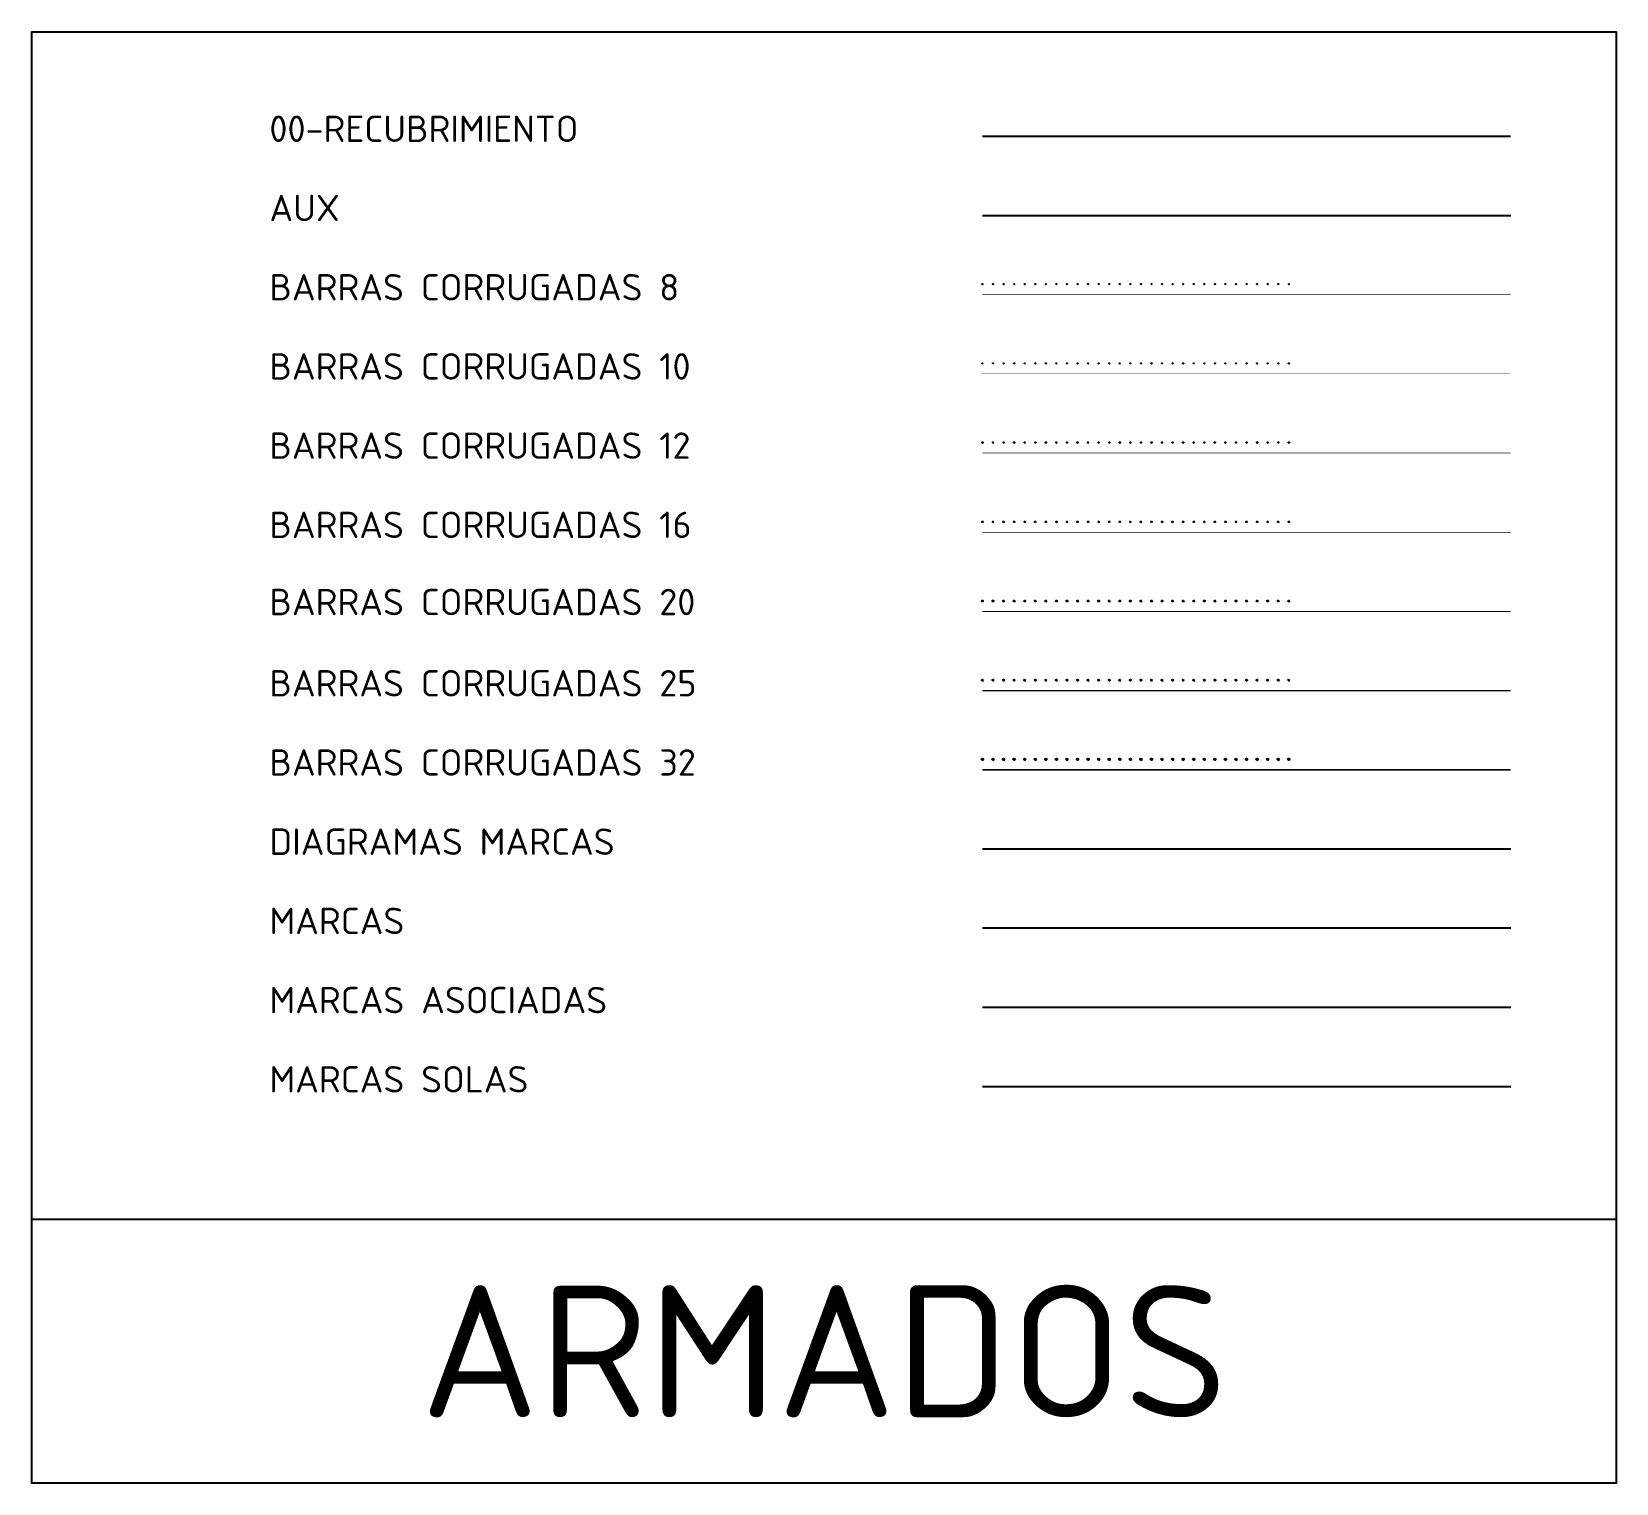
# Model space of a CAD drawing. Header units: millimetres. Extents: x 9508 to 4213564, y -7782 to 156074.
# Drawn here: x 9780 to 39780, y 128583 to 156074 of the extents above; entities that cross this region are included whole.
import ezdxf

# ---------------------------------------------------------------- set-up
doc = ezdxf.new("R2010")
doc.units = ezdxf.units.MM
doc.linetypes.add('TRAZOS2', pattern=[9.525, 6.35, -3.175])
doc.layers.add('00-RECUBRIMIENTO', color=140, linetype='TRAZOS2', plot=False)
doc.layers.add('AUX', color=200, linetype='Continuous', plot=False)
for name, color, linetype in [('BARRAS CORRUGADAS10', 101, 'Continuous'), ('BARRAS CORRUGADAS12', 30, 'Continuous'), ('BARRAS CORRUGADAS16', 104, 'Continuous'), ('BARRAS CORRUGADAS20', 90, 'Continuous'), ('BARRAS CORRUGADAS25', 141, 'Continuous'), ('BARRAS CORRUGADAS32', 210, 'Continuous'), ('BARRAS CORRUGADAS8', 82, 'Continuous'), ('CAJETIN', 7, 'Continuous'), ('DIAGRAMAS MARCAS', 251, 'Continuous'), ('MARCAS', 9, 'Continuous'), ('MARCAS ASOCIADAS', 7, 'Continuous'), ('MARCAS SOLAS', 7, 'Continuous'), ('TEXTO', 30, 'Continuous')]:
    doc.layers.add(name, color=color, linetype=linetype)
doc.styles.add('TEX_1-1000', font='isocpeur.ttf', dxfattribs={"height": 2000})
doc.styles.add('TEX_1-200', font='isocpeur.ttf', dxfattribs={"height": 400})
pattern_1 = [(45, (-27780.0737, -150014.6523), (-0.673519209, 0.673519209), [])]

msp = doc.modelspace()

# ---------------------------------------------------------------- texts
at = {"layer": 'TEXTO'}
for s, insert, char_height, width, attachment_point, style in [('00-RECUBRIMIENTO', (14280.1, 154484.6), 500, 12643.623, 1, 'TEX_1-200'), ('AUX', (14280.1, 152984.6), 500, 12643.623, 1, 'TEX_1-200'), ('BARRAS CORRUGADAS 8', (14280.1, 151484.6), 500, 10528.469, 1, 'TEX_1-200'), ('BARRAS CORRUGADAS 10', (14280.1, 149984.6), 500, 10528.469, 1, 'TEX_1-200'), ('BARRAS CORRUGADAS 12', (14280.1, 148484.6), 500, 10528.469, 1, 'TEX_1-200'), ('BARRAS CORRUGADAS 16', (14280.1, 146984.6), 500, 10528.469, 1, 'TEX_1-200'), ('BARRAS CORRUGADAS 20', (14280.1, 145523.4), 500, 10528.469, 1, 'TEX_1-200'), ('BARRAS CORRUGADAS 25', (14280.1, 143984.6), 500, 10528.469, 1, 'TEX_1-200'), ('BARRAS CORRUGADAS 32', (14280.1, 142484.6), 500, 10528.469, 1, 'TEX_1-200'), ('DIAGRAMAS MARCAS', (14280.1, 140984.6), 500, 10528.469, 1, 'TEX_1-200'), ('MARCAS', (14280.1, 139484.6), 500, 10528.469, 1, 'TEX_1-200'), ('MARCAS ASOCIADAS', (14280.1, 137984.6), 500, 10528.469, 1, 'TEX_1-200'), ('MARCAS SOLAS', (14280.1, 136484.6), 500, 10528.469, 1, 'TEX_1-200'), ('ARMADOS', (24780.1, 131083.2), 2500, 26701.248, 5, 'TEX_1-1000')]:
    msp.add_mtext(s, dxfattribs=dict(at, insert=insert, char_height=char_height, width=width, attachment_point=attachment_point, style=style))

# ---------------------------------------------------------------- blocks, each defined once
blk = doc.blocks.new('*U565')
at = {"layer": 'BARRAS CORRUGADAS10', "transparency": 33554687}
h = blk.add_hatch(dxfattribs=at)
h.set_pattern_fill('ANSI31', color=256, scale=0.3)
h.set_pattern_definition(pattern_1)
edge = h.paths.add_edge_path()
edge.add_arc((0, 0), 5, 0, 360)
at = {"layer": 'BARRAS CORRUGADAS10'}
blk.add_circle((0, 0), 5, dxfattribs=at)
blk = doc.blocks.new('*U566')
at = {"color": 0, "linetype": 'ByBlock', "lineweight": -2, "transparency": 16777216}
for p in [(0, 0), (200, 0), (400, 0), (600, 0), (800, 0), (1000, 0), (1200, 0), (1400, 0), (1600, 0), (1800, 0), (2000, 0), (2200, 0), (2400, 0), (2600, 0), (2800, 0), (3000, 0), (3200, 0), (3400, 0), (3600, 0), (3800, 0), (4000, 0), (4200, 0), (4400, 0), (4600, 0), (4800, 0), (5000, 0), (5200, 0), (5400, 0), (5600, 0), (5800, 0)]:
    blk.add_blockref('*U565', p, dxfattribs=at)
blk = doc.blocks.new('*U567')
at = {"layer": 'BARRAS CORRUGADAS12'}
h = blk.add_hatch(dxfattribs=at)
h.set_pattern_fill('ANSI31', color=256, scale=0.3)
h.set_pattern_definition(pattern_1)
edge = h.paths.add_edge_path()
edge.add_arc((0, 0), 6, 0, 360)
blk.add_circle((0, 0), 6, dxfattribs=at)
blk = doc.blocks.new('*U568')
at = {"color": 0, "linetype": 'ByBlock', "lineweight": -2, "transparency": 16777216}
for p in [(0, 0), (200, 0), (400, 0), (600, 0), (800, 0), (1000, 0), (1200, 0), (1400, 0), (1600, 0), (1800, 0), (2000, 0), (2200, 0), (2400, 0), (2600, 0), (2800, 0), (3000, 0), (3200, 0), (3400, 0), (3600, 0), (3800, 0), (4000, 0), (4200, 0), (4400, 0), (4600, 0), (4800, 0), (5000, 0), (5200, 0), (5400, 0), (5600, 0), (5800, 0)]:
    blk.add_blockref('*U567', p, dxfattribs=at)
blk = doc.blocks.new('*U569')
at = {"layer": 'BARRAS CORRUGADAS16'}
h = blk.add_hatch(dxfattribs=at)
h.set_pattern_fill('ANSI31', color=256, scale=0.3)
h.set_pattern_definition(pattern_1)
edge = h.paths.add_edge_path()
edge.add_arc((0, 0), 8, 0, 360)
blk.add_circle((0, 0), 8, dxfattribs=at)
blk = doc.blocks.new('*U570')
at = {"color": 0, "linetype": 'ByBlock', "lineweight": -2, "transparency": 16777216}
for p in [(0, 0), (200, 0), (400, 0), (600, 0), (800, 0), (1000, 0), (1200, 0), (1400, 0), (1600, 0), (1800, 0), (2000, 0), (2200, 0), (2400, 0), (2600, 0), (2800, 0), (3000, 0), (3200, 0), (3400, 0), (3600, 0), (3800, 0), (4000, 0), (4200, 0), (4400, 0), (4600, 0), (4800, 0), (5000, 0), (5200, 0), (5400, 0), (5600, 0), (5800, 0)]:
    blk.add_blockref('*U569', p, dxfattribs=at)
blk = doc.blocks.new('*U571')
at = {"layer": 'BARRAS CORRUGADAS20'}
h = blk.add_hatch(dxfattribs=at)
h.set_pattern_fill('ANSI31', color=256, scale=0.3)
h.set_pattern_definition(pattern_1)
edge = h.paths.add_edge_path()
edge.add_arc((0, 0), 10, 0, 360)
blk.add_circle((0, 0), 10, dxfattribs=at)
blk = doc.blocks.new('*U572')
at = {"color": 0, "linetype": 'ByBlock', "lineweight": -2, "transparency": 16777216}
for p in [(0, 0), (200, 0), (400, 0), (600, 0), (800, 0), (1000, 0), (1200, 0), (1400, 0), (1600, 0), (1800, 0), (2000, 0), (2200, 0), (2400, 0), (2600, 0), (2800, 0), (3000, 0), (3200, 0), (3400, 0), (3600, 0), (3800, 0), (4000, 0), (4200, 0), (4400, 0), (4600, 0), (4800, 0), (5000, 0), (5200, 0), (5400, 0), (5600, 0), (5800, 0)]:
    blk.add_blockref('*U571', p, dxfattribs=at)
blk = doc.blocks.new('*U573')
at = {"layer": 'BARRAS CORRUGADAS25'}
h = blk.add_hatch(dxfattribs=at)
h.set_pattern_fill('ANSI31', color=256, scale=0.3)
h.set_pattern_definition(pattern_1)
edge = h.paths.add_edge_path()
edge.add_arc((0, 0), 12.5, 0, 360)
blk.add_circle((0, 0), 12.5, dxfattribs=at)
blk = doc.blocks.new('*U574')
at = {"color": 0, "linetype": 'ByBlock', "lineweight": -2, "transparency": 16777216}
for p in [(0, 0), (200, 0), (400, 0), (600, 0), (800, 0), (1000, 0), (1200, 0), (1400, 0), (1600, 0), (1800, 0), (2000, 0), (2200, 0), (2400, 0), (2600, 0), (2800, 0), (3000, 0), (3200, 0), (3400, 0), (3600, 0), (3800, 0), (4000, 0), (4200, 0), (4400, 0), (4600, 0), (4800, 0), (5000, 0), (5200, 0), (5400, 0), (5600, 0), (5800, 0)]:
    blk.add_blockref('*U573', p, dxfattribs=at)
blk = doc.blocks.new('*U575')
at = {"layer": 'BARRAS CORRUGADAS32'}
h = blk.add_hatch(dxfattribs=at)
h.set_pattern_fill('ANSI31', color=256, scale=0.3)
h.set_pattern_definition(pattern_1)
edge = h.paths.add_edge_path()
edge.add_arc((0, 0), 16, 0, 360)
blk.add_circle((0, 0), 16, dxfattribs=at)
blk = doc.blocks.new('*U576')
at = {"color": 0, "linetype": 'ByBlock', "lineweight": -2, "transparency": 16777216}
for p in [(0, 0), (200, 0), (400, 0), (600, 0), (800, 0), (1000, 0), (1200, 0), (1400, 0), (1600, 0), (1800, 0), (2000, 0), (2200, 0), (2400, 0), (2600, 0), (2800, 0), (3000, 0), (3200, 0), (3400, 0), (3600, 0), (3800, 0), (4000, 0), (4200, 0), (4400, 0), (4600, 0), (4800, 0), (5000, 0), (5200, 0), (5400, 0), (5600, 0), (5800, 0)]:
    blk.add_blockref('*U575', p, dxfattribs=at)
blk = doc.blocks.new('*U593')
at = {"layer": 'BARRAS CORRUGADAS8'}
h = blk.add_hatch(dxfattribs=at)
h.set_pattern_fill('ANSI31', color=256, scale=0.3)
h.set_pattern_definition([(45, (-27780.0737, -151292.8439), (-0.673519209, 0.673519209), [])])
edge = h.paths.add_edge_path()
edge.add_arc((0, 0), 4, 0, 360)
blk.add_circle((0, 0), 4, dxfattribs=at)
blk = doc.blocks.new('*U594')
at = {"color": 0, "linetype": 'ByBlock', "lineweight": -2, "transparency": 16777216}
for p in [(0, 0), (200, 0), (400, 0), (600, 0), (800, 0), (1000, 0), (1200, 0), (1400, 0), (1600, 0), (1800, 0), (2000, 0), (2200, 0), (2400, 0), (2600, 0), (2800, 0), (3000, 0), (3200, 0), (3400, 0), (3600, 0), (3800, 0), (4000, 0), (4200, 0), (4400, 0), (4600, 0), (4800, 0), (5000, 0), (5200, 0), (5400, 0), (5600, 0), (5800, 0)]:
    blk.add_blockref('*U593', p, dxfattribs=at)

# ---------------------------------------------------------------- linework, layer by layer
msp.add_lwpolyline([(39780.1, 128583.2), (9780.1, 128583.2), (9780.1, 156073.7), (39780.1, 156073.7)], close=True)
at = {"layer": '00-RECUBRIMIENTO'}
msp.add_line((27780.1, 154093.8), (37780.1, 154093.8), dxfattribs=at)
at = {"layer": 'AUX'}
msp.add_line((27780.1, 152593.8), (37780.1, 152593.8), dxfattribs=at)
at = {"layer": 'BARRAS CORRUGADAS10', "const_width": 10}
msp.add_lwpolyline([(37780.1, 149593.8), (27780.1, 149593.8)], dxfattribs=at)
at = {"layer": 'BARRAS CORRUGADAS12', "const_width": 12}
msp.add_lwpolyline([(37780.1, 148093.8), (27780.1, 148093.8)], dxfattribs=at)
at = {"layer": 'BARRAS CORRUGADAS16', "const_width": 16}
msp.add_lwpolyline([(37780.1, 146593.8), (27780.1, 146593.8)], dxfattribs=at)
at = {"layer": 'BARRAS CORRUGADAS20', "const_width": 20}
msp.add_lwpolyline([(37780.1, 145093.8), (27780.1, 145093.8)], dxfattribs=at)
at = {"layer": 'BARRAS CORRUGADAS25', "const_width": 25}
msp.add_lwpolyline([(37780.1, 143593.8), (27780.1, 143593.8)], dxfattribs=at)
at = {"layer": 'BARRAS CORRUGADAS32', "const_width": 32}
msp.add_lwpolyline([(37780.1, 142093.8), (27780.1, 142093.8)], dxfattribs=at)
at = {"layer": 'BARRAS CORRUGADAS8', "const_width": 8}
msp.add_lwpolyline([(37780.1, 151093.8), (27780.1, 151093.8)], dxfattribs=at)
at = {"layer": 'CAJETIN'}
msp.add_lwpolyline([(9780.1, 133583.2), (39780.1, 133583.2), (39780.1, 128583.2), (9780.1, 128583.2), (9780.1, 133583.2)], close=True, dxfattribs=at)
at = {"layer": 'DIAGRAMAS MARCAS'}
msp.add_lwpolyline([(37780.1, 140593.8), (27780.1, 140593.8)], dxfattribs=at)
at = {"layer": 'MARCAS'}
msp.add_lwpolyline([(37780.1, 139093.8), (27780.1, 139093.8)], dxfattribs=at)
at = {"layer": 'MARCAS ASOCIADAS'}
msp.add_lwpolyline([(37780.1, 137593.8), (27780.1, 137593.8)], dxfattribs=at)
at = {"layer": 'MARCAS SOLAS'}
msp.add_lwpolyline([(37780.1, 136093.8), (27780.1, 136093.8)], dxfattribs=at)

# ---------------------------------------------------------------- block references
for name, p in [('*U594', (27780.1, 151292.8)), ('*U566', (27780.1, 149792.8)), ('*U568', (27780.1, 148292.8)), ('*U570', (27780.1, 146792.8)), ('*U572', (27780.1, 145292.8)), ('*U574', (27780.1, 143792.8)), ('*U576', (27780.1, 142292.8))]:
    msp.add_blockref(name, p)

msp.set_redraw_order([(e.dxf.handle, doc.entitydb.next_handle()) for e in msp.query("TEXT MTEXT ATTDEF DIMENSION ARC_DIMENSION")])  # texts and dimensions are drawn at this point

doc.saveas('drawing.dxf')
